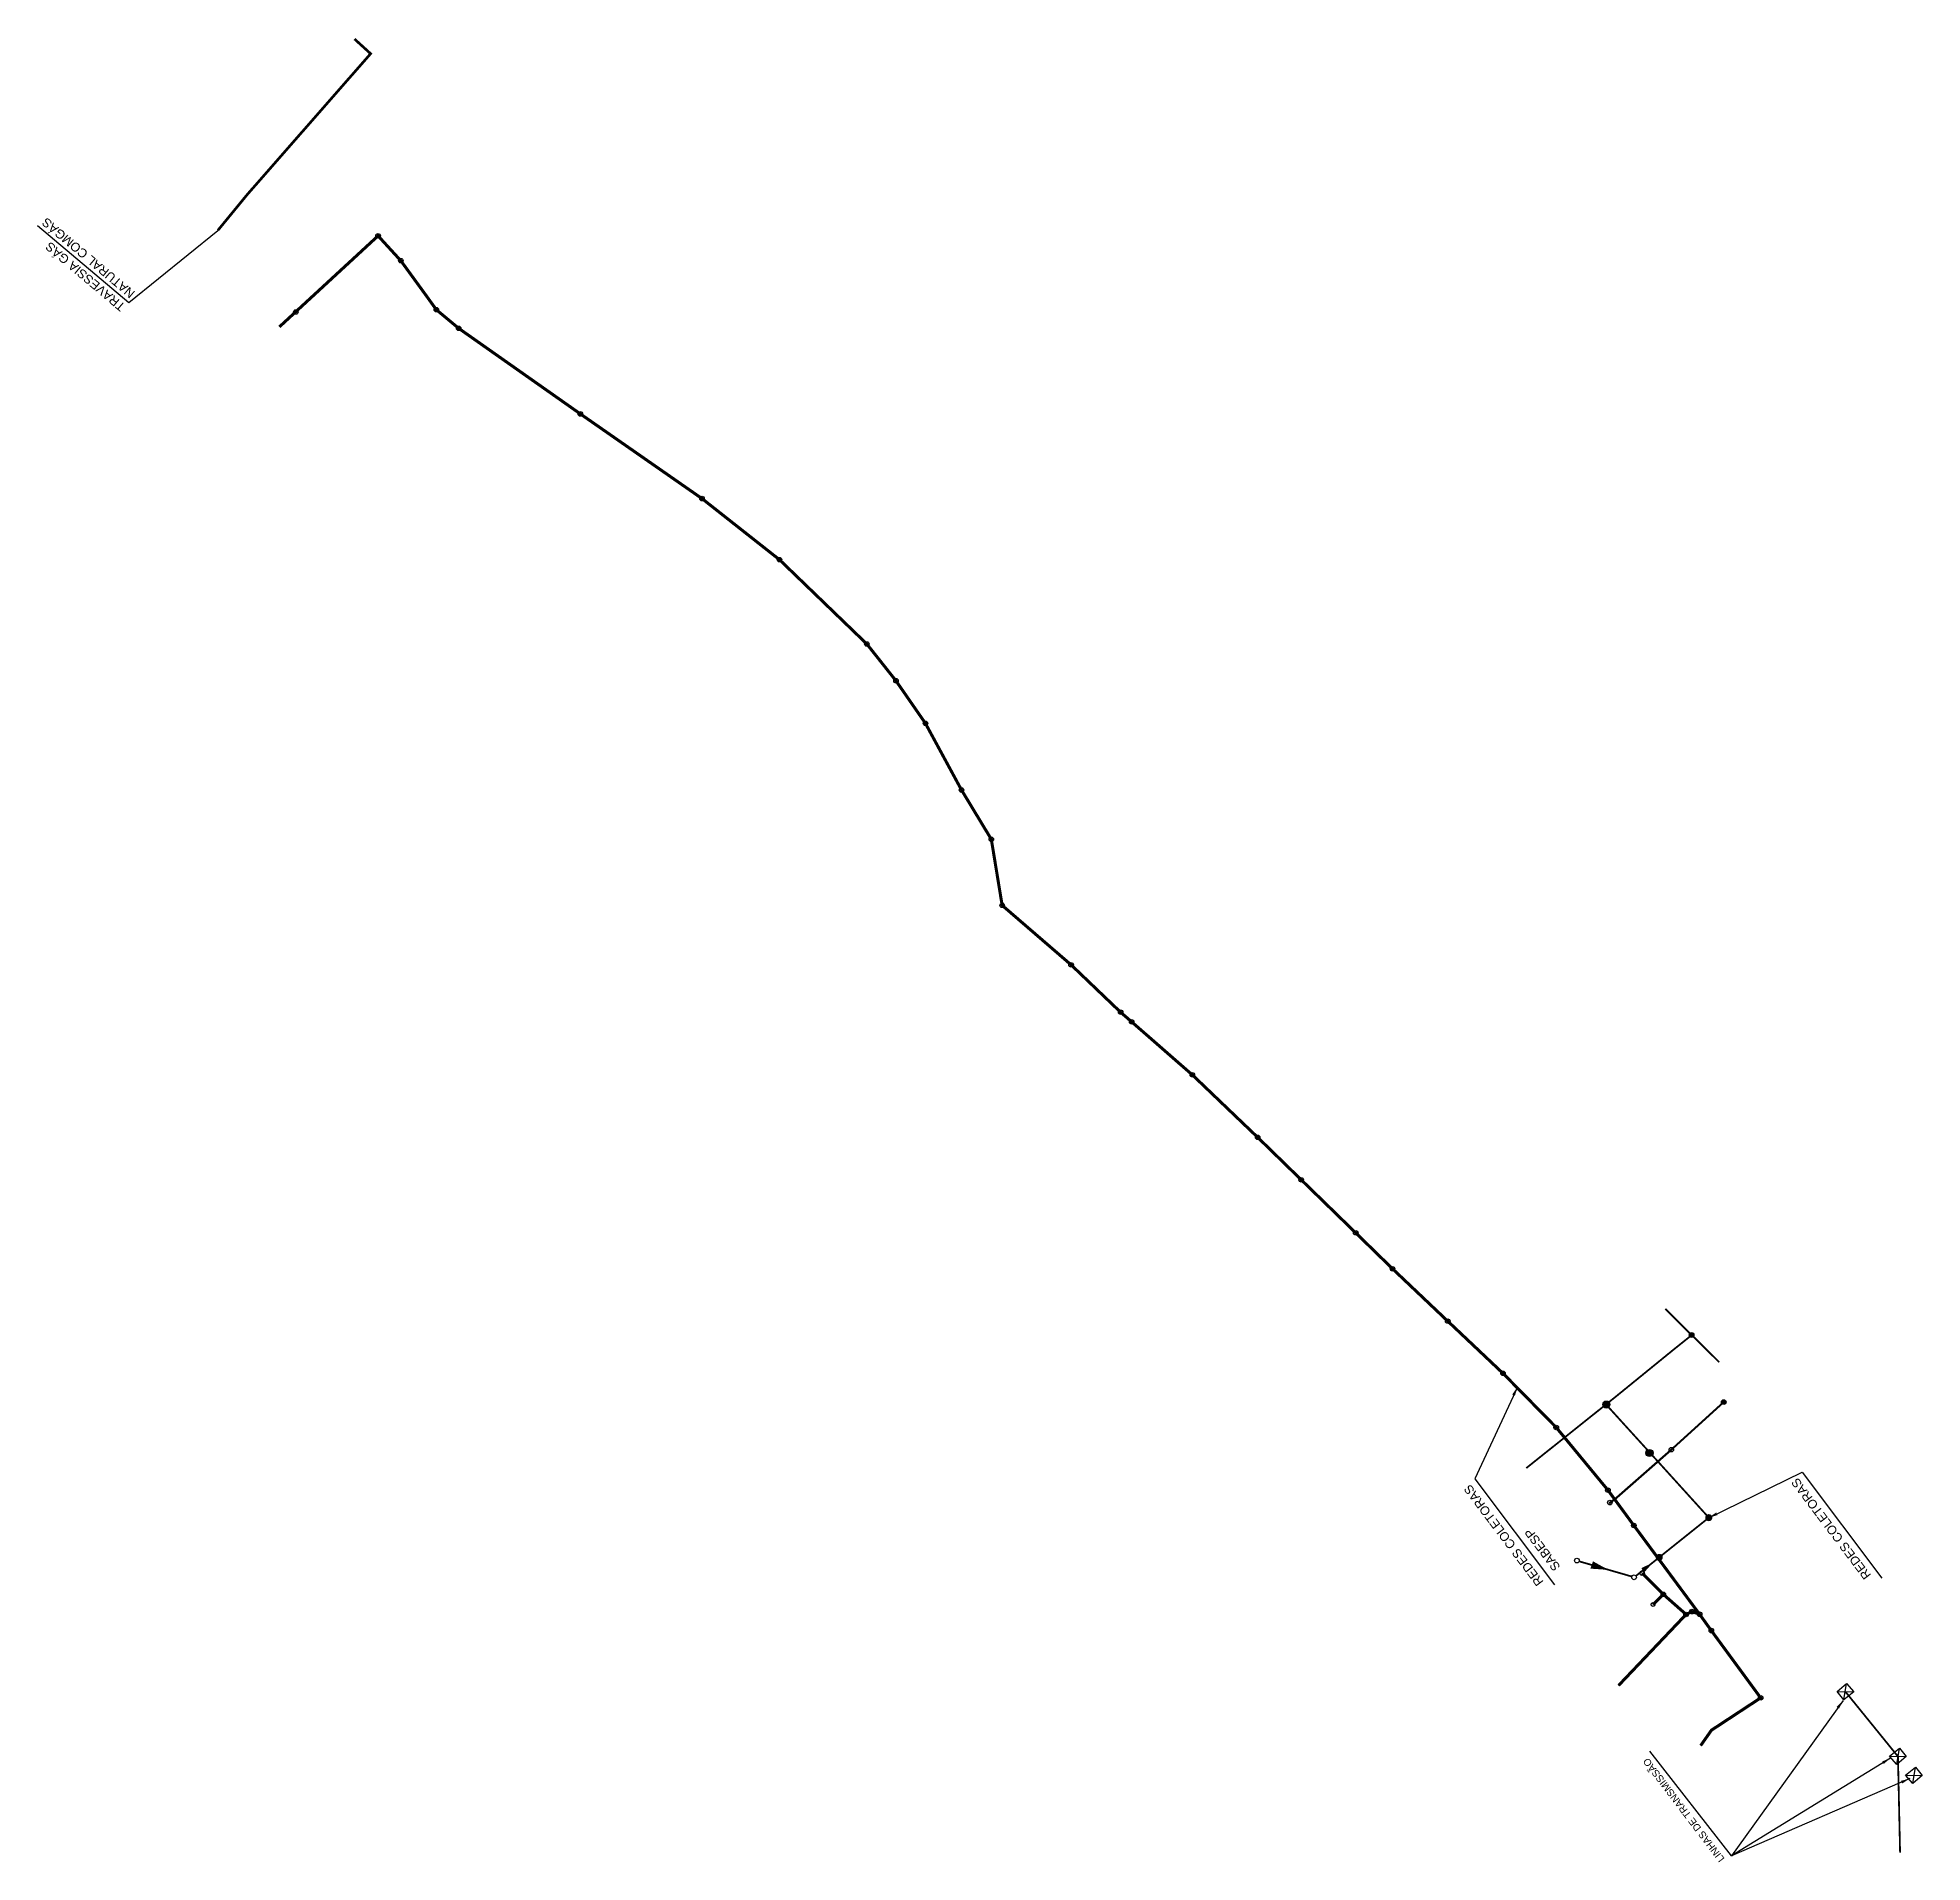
# Model space of a CAD drawing. Header units: metres. Extents: x 288740 to 329917, y 7396742 to 7465143.
# Drawn here: x 322951 to 324013, y 7400159 to 7401186 of the extents above; entities that cross this region are included whole.
import ezdxf

# ---------------------------------------------------------------- set-up
doc = ezdxf.new("R2010")
doc.units = ezdxf.units.M
doc.header["$LTSCALE"] = 10
for name, color, linetype in [('DUTOS_GÁS NATURAL', 234, 'Continuous'), ('DUTOS_LINHAS DE ALTA TENSÃO_TEXTOS', 2, 'Continuous'), ('DUTOS_LINHAS DE TRANSMISSÃO', 11, 'Continuous'), ('DUTOS_REDES COLETORAS', 120, 'Continuous'), ('DUTOS_SABESP_TEXTOS', 2, 'Continuous'), ('DUTOS_TRAVESSIA_COMGÁS_TEXTOS', 2, 'Continuous')]:
    doc.layers.add(name, color=color, linetype=linetype)
doc.styles.add('ARIAL', font='arial.ttf')
doc.styles.get("Standard").update_dxf_attribs({"font": 'arial.ttf'})
doc.dimstyles.new('ISO-25', dxfattribs={"dimtxt": 2.5, "dimasz": 2.5, "dimexe": 1.25, "dimexo": 0.625, "dimtad": 1, "dimtxsty": 'Standard', "dimcen": 2.5, "dimadec": 0, "dimazin": 0, "dimtfac": 1, "dimtmove": 0, "dimatfit": 3, "dimfxl": 1, "dimarcsym": 0})

msp = doc.modelspace()

# ---------------------------------------------------------------- texts
at = {"layer": 'DUTOS_LINHAS DE ALTA TENSÃO_TEXTOS', "color": 2, "style": 'ARIAL'}
msp.add_text('LINHAS DE TRANSMISSÃO', height=4, rotation=127.1271, dxfattribs=at).set_placement((323901.4, 7400160.7))
at = {"layer": 'DUTOS_SABESP_TEXTOS', "color": 2, "style": 'ARIAL'}
for s, p in [('REDES COLETORAS', (323983.9, 7400320.4)), ('REDES COLETORAS', (323799.5, 7400316.7)), ('SABESP', (323809, 7400325.1, 753))]:
    msp.add_text(s, height=5, rotation=126.9495, dxfattribs=at).set_placement(p)
at = {"layer": 'DUTOS_TRAVESSIA_COMGÁS_TEXTOS', "color": 2, "style": 'ARIAL'}
for s, p in [('NATURAL COMGÁS', (323006.5, 7401043.1)), ('TRAVESSIA GÁS', (323001.1, 7401035.7))]:
    msp.add_text(s, height=5, rotation=139.8172, dxfattribs=at).set_placement(p)

# ---------------------------------------------------------------- hatches: boundary and pattern name
at = {"layer": 'DUTOS_REDES COLETORAS'}
h = msp.add_hatch(color=256, dxfattribs=at)
h.dxf.hatch_style = 1
edge = h.paths.add_edge_path()
edge.add_arc((323471.5, 7400762.7), 1.28, 0, 360)
edge = h.paths.add_edge_path()
edge.add_arc((323451.2, 7400800.2), 1.28, 0, 360)
edge = h.paths.add_edge_path()
edge.add_arc((323434.6, 7400824.2), 1.28, 0, 360)
edge = h.paths.add_edge_path()
edge.add_arc((323418.2, 7400844.9), 1.28, 0, 360)
edge = h.paths.add_edge_path()
edge.add_arc((323369, 7400892.4), 1.28, 0, 360)
edge = h.paths.add_edge_path()
edge.add_arc((323325.4, 7400926.8), 1.28, 0, 360)
edge = h.paths.add_edge_path()
edge.add_arc((323256.9, 7400974.5), 1.28, 0, 360)
edge = h.paths.add_edge_path()
edge.add_arc((323188.4, 7401022.7), 1.28, 0, 360)
edge = h.paths.add_edge_path()
edge.add_arc((323175.8, 7401033.2), 1.28, 0, 360)
edge = h.paths.add_edge_path()
edge.add_arc((323155.8, 7401060.8), 1.28, 0, 360)
edge = h.paths.add_edge_path()
edge.add_arc((323143, 7401074.8), 1.28, 0, 360)
edge = h.paths.add_edge_path()
edge.add_arc((323096.7, 7401031.9), 1.28, 0, 360)
edge = h.paths.add_edge_path()
edge.add_arc((323488.3, 7400734.9), 1.28, 0, 360)
edge = h.paths.add_edge_path()
edge.add_arc((323494.4, 7400697.7), 1.28, 0, 360)
edge = h.paths.add_edge_path()
edge.add_arc((323533.2, 7400664.2), 1.28, 0, 360)
edge = h.paths.add_edge_path()
edge.add_arc((323561.1, 7400637.5), 1.28, 0, 360)
edge = h.paths.add_edge_path()
edge.add_arc((323567.3, 7400632.1), 1.28, 0, 360)
edge = h.paths.add_edge_path()
edge.add_arc((323601.5, 7400602.2), 1.28, 0, 360)
edge = h.paths.add_edge_path()
edge.add_arc((323638.3, 7400567), 1.28, 0, 360)
edge = h.paths.add_edge_path()
edge.add_arc((323662.8, 7400543.1), 1.28, 0, 360)
edge = h.paths.add_edge_path()
edge.add_arc((323693.5, 7400513.2), 1.28, 0, 360)
edge = h.paths.add_edge_path()
edge.add_arc((323714.2, 7400493), 1.28, 0, 360)
edge = h.paths.add_edge_path()
edge.add_arc((323745.3, 7400463.5), 1.28, 0, 360)
edge = h.paths.add_edge_path()
edge.add_arc((323776.4, 7400434.1), 1.28, 0, 360)
edge = h.paths.add_edge_path()
edge.add_arc((323806.4, 7400403.6), 1.28, 0, 360)
edge = h.paths.add_edge_path()
edge.add_arc((323835.5, 7400368.3), 1.28, 0, 360)
edge = h.paths.add_edge_path()
edge.add_arc((323850.1, 7400348.4), 1.28, 0, 360)
edge = h.paths.add_edge_path()
edge.add_arc((323854.8, 7400321.5), 1.28, 0, 360)
edge = h.paths.add_edge_path()
edge.add_arc((323866.7, 7400309.6), 1.28, 0, 360)
edge = h.paths.add_edge_path()
edge.add_arc((323860.9, 7400303.9), 1.07, 0, 360)
edge = h.paths.add_edge_path()
edge.add_arc((323879.5, 7400298.3), 1.28, 0, 360)
edge = h.paths.add_edge_path()
edge.add_arc((323882.8, 7400299.9), 1.28, 0, 360)
edge = h.paths.add_edge_path()
edge.add_arc((323887.1, 7400298.4), 1.28, 0, 360)
edge = h.paths.add_edge_path()
edge.add_arc((323893.7, 7400289.2), 1.28, 0, 360)
edge = h.paths.add_edge_path()
edge.add_arc((323921.5, 7400251.3), 1.28, 0, 360)
for points in [[(323881.3, 7400455.7, 1), (323883.9, 7400455.7, 1)], [(323835.9, 7400417.9, 0.656807), (323832.6, 7400416.5, 0.133709), (323832.8, 7400415.4)], [(323836.6, 7400416.5, 0.207141), (323835.9, 7400417.9), (323832.8, 7400415.4, 0.764121)], [(323860.9, 7400327.5), (323854.3, 7400324.4), (323856, 7400322.1)]]:
    msp.add_hatch(color=256, dxfattribs=at).paths.add_polyline_path(points)
h = msp.add_hatch(color=256, dxfattribs=at)
h.dxf.hatch_style = 1
edge = h.paths.add_edge_path()
edge.add_arc((323900.7, 7400417.9), 1.28, 0, 360)
h = msp.add_hatch(color=256, dxfattribs=at)
h.dxf.hatch_style = 1
edge = h.paths.add_edge_path()
edge.add_arc((323836.6, 7400361.3), 1.28, 0, 360)
edge = h.paths.add_edge_path()
edge.add_arc((323871.2, 7400391.1), 1.28, 0, 360)
h = msp.add_hatch(color=256, dxfattribs=at)
h.paths.add_polyline_path([(323860.5, 7400388), (323857.9, 7400390.9, 0.265956), (323856.9, 7400389.2, 0.716331)])
h.paths.add_polyline_path([(323857.9, 7400390.9), (323860.5, 7400388, 0.165276), (323860.9, 7400389.2, 0.579834)])
at = {"layer": 'DUTOS_REDES COLETORAS', "extrusion": (1.65685e-08, -1.02984e-08, 1)}
for points in [[(323870.5, 7400391, 1), (323871.8, 7400391.1, 1)], [(323836, 7400361.1, 1), (323837.3, 7400361.2, 1)]]:
    msp.add_hatch(color=256, dxfattribs=at).paths.add_polyline_path(points)
at = {"layer": 'DUTOS_REDES COLETORAS'}
h = msp.add_hatch(color=256, dxfattribs=at)
h.paths.add_polyline_path([(323893.9, 7400351.6), (323891.2, 7400354.5, 0.265956), (323890.3, 7400352.8, 0.716331)])
h.paths.add_polyline_path([(323891.2, 7400354.5), (323893.9, 7400351.6, 0.165276), (323894.3, 7400352.8, 0.579834)])
h = msp.add_hatch(color=256, dxfattribs=at)
h.paths.add_polyline_path([(323866, 7400329.2), (323863.3, 7400332.1, 0.265956), (323862.4, 7400330.4, 0.716331)])
h.paths.add_polyline_path([(323863.3, 7400332.1), (323866, 7400329.2, 0.165276), (323866.4, 7400330.5, 0.579834)])
h = msp.add_hatch(color=256, dxfattribs=at)
h.paths.add_polyline_path([(323826.3, 7400326.1), (323825.6, 7400324.1), (323835.7, 7400323.4)])
h.paths.add_polyline_path([(323835.7, 7400323.4), (323835.8, 7400323.4), (323827.1, 7400328.2), (323826.3, 7400326.1)])

# ---------------------------------------------------------------- linework, layer by layer
at = {"layer": 'DUTOS_GÁS NATURAL', "const_width": 1.5}
msp.add_lwpolyline([(323129.7, 7401185.7), (323138.8, 7401177.4), (323069.2, 7401097.9), (323052.8, 7401077.9)], dxfattribs=at)
at = {"layer": 'DUTOS_LINHAS DE TRANSMISSÃO'}
for p, q in [((323968.4, 7400250.2), (323969.9, 7400259.4)), ((323964.5, 7400254.9), (323973.9, 7400254.7)), ((323994.1, 7400218.4), (324003.5, 7400218.2)), ((323998.1, 7400213.7), (323999.6, 7400223)), ((324003.1, 7400207.7), (324012.5, 7400207.5)), ((324007.1, 7400203), (324008.6, 7400212.2))]:
    msp.add_line(p, q, dxfattribs=at)
for points in [[(323964.5, 7400254.9), (323969.9, 7400259.4), (323973.9, 7400254.7), (323968.4, 7400250.2)], [(323994.1, 7400218.4), (323999.6, 7400223), (324003.5, 7400218.2), (323998.1, 7400213.7)], [(324003.1, 7400207.7), (324008.6, 7400212.2), (324012.5, 7400207.5), (324007.1, 7400203)]]:
    msp.add_lwpolyline(points, close=True, dxfattribs=at)
at = {"layer": 'DUTOS_LINHAS DE TRANSMISSÃO', "const_width": 1}
msp.add_lwpolyline([(323969.2, 7400254.8), (323998.8, 7400218.3), (324000, 7400164.1)], dxfattribs=at)
at = {"layer": 'DUTOS_REDES COLETORAS'}
msp.add_line((323175.8, 7401033.2, 672.2), (323155.8, 7401060.8, 672.2), dxfattribs=at)
at = {"layer": 'DUTOS_REDES COLETORAS', "const_width": 1.71, "elevation": 672.2}
for points in [[(323087.4, 7401023.5), (323143, 7401074.8), (323155.8, 7401060.8), (323170.7, 7401040.3), (323175.8, 7401033.2), (323188.4, 7401022.7), (323256.9, 7400974.5), (323325.4, 7400926.8), (323369, 7400892.4), (323418.2, 7400844.9), (323434.6, 7400824.2), (323451.2, 7400800.2), (323471.5, 7400762.7), (323488.3, 7400734.9), (323494.4, 7400697.7), (323533.2, 7400664.2), (323561.1, 7400637.5), (323567.3, 7400632.1), (323567.3, 7400632.1), (323601.5, 7400602.2), (323638.3, 7400567), (323662.8, 7400543.1), (323693.5, 7400513.2), (323714.2, 7400493), (323745.3, 7400463.5), (323776.4, 7400434.1), (323806.4, 7400403.6), (323835.5, 7400368.3), (323850.1, 7400348.4), (323887.1, 7400298.4), (323893.7, 7400289.2), (323903.1, 7400276.4), (323921.5, 7400251.3), (323893.8, 7400233.1), (323887.7, 7400224.4)], [(323887.1, 7400298.4), (323882.8, 7400299.9), (323879.5, 7400298.3), (323866.7, 7400309.6), (323854.8, 7400321.5)], [(323860.9, 7400303.9), (323866.7, 7400309.6)], [(323866.7, 7400309.6), (323879.5, 7400298.3)], [(323879.5, 7400298.3), (323841.5, 7400258.3)]]:
    msp.add_lwpolyline(points, dxfattribs=at)
at = {"layer": 'DUTOS_REDES COLETORAS', "elevation": 672.2}
for points in [[(323143, 7401074.8), (323087.4, 7401023.5)], [(323155.8, 7401060.8), (323143, 7401074.8)], [(323175.8, 7401033.2), (323155.8, 7401060.8)], [(323188.4, 7401022.7), (323175.8, 7401033.2)], [(323188.4, 7401022.7), (323175.8, 7401033.2)], [(323256.9, 7400974.5), (323188.4, 7401022.7)], [(323256.9, 7400974.5), (323188.4, 7401022.7)], [(323325.4, 7400926.8), (323256.9, 7400974.5)], [(323325.4, 7400926.8), (323256.9, 7400974.5)], [(323369, 7400892.4), (323325.4, 7400926.8)], [(323369, 7400892.4), (323325.4, 7400926.8)], [(323418.2, 7400844.9), (323369, 7400892.4)], [(323418.2, 7400844.9), (323369, 7400892.4)], [(323434.6, 7400824.2), (323418.2, 7400844.9)], [(323434.6, 7400824.2), (323418.2, 7400844.9)], [(323451.2, 7400800.2), (323434.6, 7400824.2)], [(323451.2, 7400800.2), (323434.6, 7400824.2)], [(323471.5, 7400762.7), (323451.2, 7400800.2)], [(323471.5, 7400762.7), (323451.2, 7400800.2)], [(323488.3, 7400734.9), (323471.5, 7400762.7)], [(323488.3, 7400734.9), (323471.5, 7400762.7)], [(323494.4, 7400697.7), (323488.3, 7400734.9)], [(323494.4, 7400697.7), (323488.3, 7400734.9)], [(323533.2, 7400664.2), (323494.4, 7400697.7)], [(323533.2, 7400664.2), (323494.4, 7400697.7)], [(323561.1, 7400637.5), (323533.2, 7400664.2)], [(323561.1, 7400637.5), (323533.2, 7400664.2)], [(323638.3, 7400567), (323601.5, 7400602.2)], [(323638.3, 7400567), (323601.5, 7400602.2)], [(323662.8, 7400543.1), (323638.3, 7400567)], [(323662.8, 7400543.1), (323638.3, 7400567)], [(323693.5, 7400513.2), (323662.8, 7400543.1)], [(323693.5, 7400513.2), (323662.8, 7400543.1)], [(323714.2, 7400493), (323693.5, 7400513.2)], [(323714.2, 7400493), (323693.5, 7400513.2)], [(323745.3, 7400463.5), (323714.2, 7400493)], [(323745.3, 7400463.5), (323714.2, 7400493)], [(323776.4, 7400434.1), (323745.3, 7400463.5)], [(323776.4, 7400434.1), (323745.3, 7400463.5)], [(323806.4, 7400403.6), (323776.4, 7400434.1)], [(323806.4, 7400403.6), (323776.4, 7400434.1)], [(323806.4, 7400403.6), (323835.5, 7400368.3)], [(323835.5, 7400368.3), (323850.1, 7400348.4)], [(323850.1, 7400348.4), (323887.1, 7400298.4)], [(323854.8, 7400321.5), (323866.7, 7400309.6)], [(323860.9, 7400315.5), (323865.8, 7400310.5)], [(323860.9, 7400303.9), (323865.8, 7400308.7)], [(323879.5, 7400298.3), (323841.5, 7400258.3)], [(323879.5, 7400298.3), (323882.8, 7400299.9)], [(323882.8, 7400299.9), (323887.1, 7400298.4)], [(323887.1, 7400298.4), (323893.7, 7400289.2)], [(323893.7, 7400289.2), (323921.5, 7400251.3)], [(323893.7, 7400289.2), (323903.1, 7400276.4)], [(323921.5, 7400251.3), (323893.8, 7400233.1)], [(323893.8, 7400233.1), (323890.4, 7400228.5)]]:
    msp.add_lwpolyline(points, dxfattribs=at)
at = {"layer": 'DUTOS_REDES COLETORAS', "extrusion": (4.89714e-09, -3.73945e-09, 1), "elevation": 672.2, "flags": 128}
msp.add_lwpolyline([(323561.1, 7400637.5), (323567.3, 7400632.1)], dxfattribs=at)
msp.add_lwpolyline([(323561.1, 7400637.5), (323567.3, 7400632.1)], dxfattribs=at)
at = {"layer": 'DUTOS_REDES COLETORAS', "extrusion": (4.9293e-09, -3.72811e-09, 1), "elevation": 672.2, "flags": 128}
msp.add_lwpolyline([(323567.3, 7400632.1), (323601.5, 7400602.2)], dxfattribs=at)
msp.add_lwpolyline([(323567.3, 7400632.1), (323601.5, 7400602.2)], dxfattribs=at)
at = {"layer": 'DUTOS_REDES COLETORAS', "const_width": 1}
for points in [[(323882.6, 7400455.7), (323867.8, 7400470.4)], [(323881.6, 7400454.8), (323871.4, 7400446.6), (323840.2, 7400421.2), (323789.5, 7400380.7)], [(323883, 7400455.4), (323898.2, 7400440.3)], [(323835.5, 7400415.4), (323866.3, 7400381.5), (323892.3, 7400352.8), (323858.3, 7400325.6)], [(323849.1, 7400319.6), (323819.3, 7400328.2)], [(323855.5, 7400323.4), (323851.3, 7400320)]]:
    msp.add_lwpolyline(points, dxfattribs=at)
at = {"layer": 'DUTOS_REDES COLETORAS', "const_width": 1.07, "elevation": 672.2, "flags": 128}
msp.add_lwpolyline([(323871.2, 7400391.1), (323900.7, 7400417.9), (323900.7, 7400417.9)], dxfattribs=at)
at = {"layer": 'DUTOS_REDES COLETORAS', "extrusion": (3.48168e-09, 3.08778e-09, 1), "const_width": 1.19, "elevation": 672.2, "flags": 128}
msp.add_lwpolyline([(323871, 7400390.9), (323839.3, 7400363.1)], dxfattribs=at)
at = {"layer": 'DUTOS_REDES COLETORAS', "extrusion": (3.8767e-09, 3.09512e-09, 1), "const_width": 1.19, "elevation": 672.2, "flags": 128}
msp.add_lwpolyline([(323839.3, 7400363.2), (323836.6, 7400361.1)], dxfattribs=at)
at = {"layer": 'DUTOS_REDES COLETORAS'}
for centre, radius in [((323143, 7401074.8, 672.2), 1.28), ((323155.8, 7401060.8, 672.2), 1.28), ((323096.7, 7401031.9, 672.2), 1.28), ((323175.8, 7401033.2, 672.2), 1.28), ((323188.4, 7401022.7, 672.2), 1.28), ((323256.9, 7400974.5, 672.2), 1.28), ((323325.4, 7400926.8, 672.2), 1.28), ((323369, 7400892.4, 672.2), 1.28), ((323418.2, 7400844.9, 672.2), 1.28), ((323434.6, 7400824.2, 672.2), 1.28), ((323451.2, 7400800.2, 672.2), 1.28), ((323471.5, 7400762.7, 672.2), 1.28), ((323488.3, 7400734.9, 672.2), 1.28), ((323494.4, 7400697.7, 672.2), 1.28), ((323533.2, 7400664.2, 672.2), 1.28), ((323561.1, 7400637.5, 672.2), 1.28), ((323567.3, 7400632.1, 672.2), 1.28), ((323601.5, 7400602.2, 672.2), 1.28), ((323638.3, 7400567, 672.2), 1.28), ((323662.8, 7400543.1, 672.2), 1.28), ((323693.5, 7400513.2, 672.2), 1.28), ((323714.2, 7400493, 672.2), 1.28), ((323745.3, 7400463.5, 672.2), 1.28), ((323882.6, 7400455.7), 1.33), ((323776.4, 7400434.1, 672.2), 1.28), ((323834.6, 7400416.5), 2), ((323900.7, 7400417.9, 672.2), 1.28), ((323806.4, 7400403.6, 672.2), 1.28), ((323858.9, 7400389.2), 2), ((323871.2, 7400391.1, 672.2), 1.28), ((323835.5, 7400368.3, 672.2), 1.28), ((323836.6, 7400361.3, 672.2), 1.28), ((323850.1, 7400348.4, 672.2), 1.28), ((323818, 7400328.6), 1.33), ((323850.2, 7400319.2), 1.33), ((323854.8, 7400321.5, 672.2), 1.28), ((323866.7, 7400309.6, 672.2), 1.28), ((323860.9, 7400303.9, 672.2), 1.07), ((323879.5, 7400298.3, 672.2), 1.28), ((323882.8, 7400299.9, 672.2), 1.28), ((323887.1, 7400298.4, 672.2), 1.28), ((323893.7, 7400289.2, 672.2), 1.28), ((323921.5, 7400251.3, 672.2), 1.28)]:
    msp.add_circle(centre, radius, dxfattribs=at)
at = {"layer": 'DUTOS_TRAVESSIA_COMGÁS_TEXTOS', "color": 2}
msp.add_lwpolyline([(322951.3, 7401080.6), (323002.7, 7401037.2), (323052.8, 7401077.9)], dxfattribs=at)

msp.set_redraw_order([(e.dxf.handle, doc.entitydb.next_handle()) for e in msp.query("TEXT MTEXT ATTDEF DIMENSION ARC_DIMENSION")])  # texts and dimensions are drawn at this point

# ---------------------------------------------------------------- leaders
at = {"layer": 'DUTOS_LINHAS DE ALTA TENSÃO_TEXTOS', "color": 2}
for points in [[(323967.9, 7400249.8), (323905, 7400162.3), (323907.4, 7400163.6)], [(323994.6, 7400217.4), (323905, 7400162.3), (323907.3, 7400163.6)]]:
    msp.add_leader(points, dimstyle='ISO-25', override={"dimscale": 2}, dxfattribs=at)
at = {"layer": 'DUTOS_SABESP_TEXTOS', "color": 2}
for points in [[(323784.5, 7400426.4), (323760.5, 7400374.7), (323805.4, 7400315)], [(323892.3, 7400352.8), (323944.9, 7400378.4), (323989.8, 7400318.7)], [(324005.4, 7400205.8), (323905, 7400162.3), (323859, 7400221.2)]]:
    msp.add_leader(points, dimstyle='ISO-25', override={"dimscale": 2}, dxfattribs=at)

doc.saveas('drawing.dxf')
